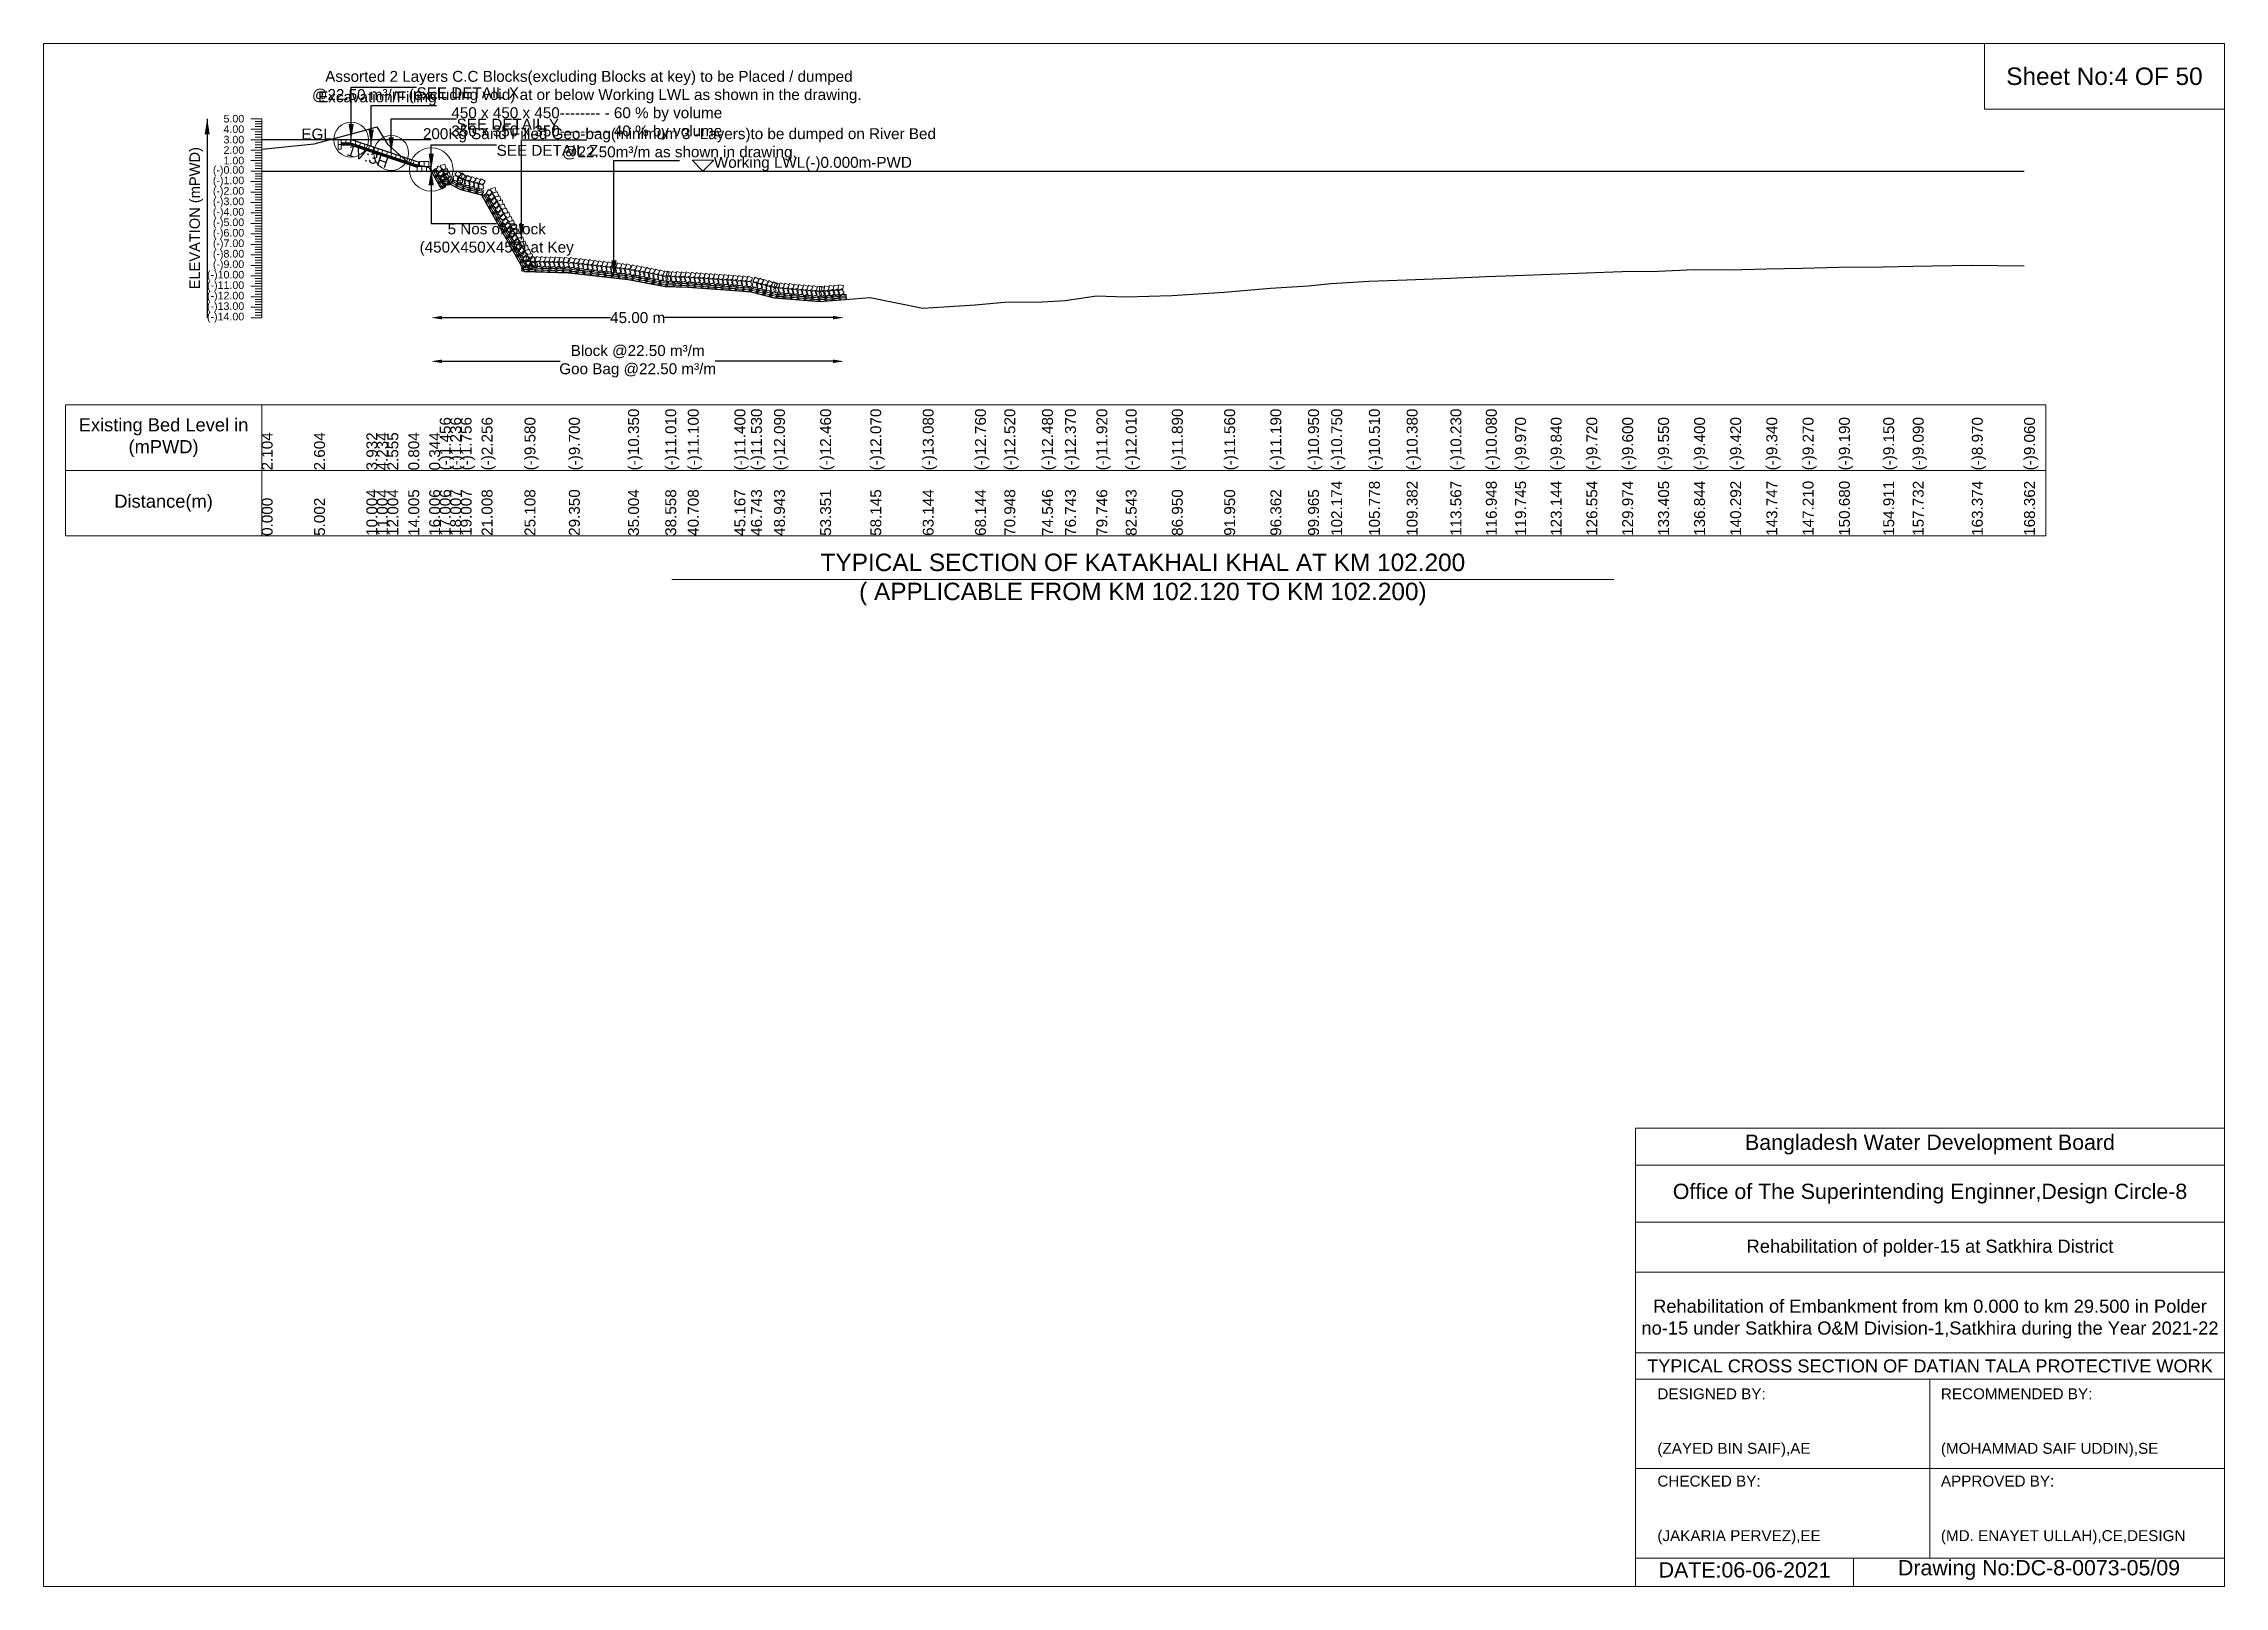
# Model space of a CAD drawing. Header units: inches. Extents: x 89000 to 845000, y -7071 to 31.
# Drawn here: x 145000 to 155000, y -7071 to 0 of the extents above; entities that cross this region are included whole.
import ezdxf

# ---------------------------------------------------------------- set-up
doc = ezdxf.new("R2010")
doc.units = ezdxf.units.IN
doc.header["$LTSCALE"] = 7
doc.header["$MEASUREMENT"] = 0
for name, color, linetype, lineweight in [('Cross section Data Border', 7, 'Continuous', 9), ('Cross Section Labels', 7, 'Continuous', 9), ('Existing_Bed_Level for Xsection', 7, 'Continuous', 25), ('Long Section Labels', 7, 'Continuous', 9)]:
    doc.layers.add(name, color=color, linetype=linetype, lineweight=lineweight)
doc.styles.get("Standard").update_dxf_attribs({"font": 'arial.ttf'})
doc.dimstyles.new('Appron Lebeling Style', dxfattribs={"dimtxt": 50, "dimasz": 50, "dimexe": 0.18, "dimexo": 0.0625, "dimgap": 0.09, "dimtad": 0, "dimtih": 1, "dimtoh": 1, "dimdec": 4, "dimzin": 0, "dimdsep": 46, "dimtxsty": 'Standard', "dimcen": 0.09, "dimse1": 1, "dimse2": 1, "dimadec": 0, "dimazin": 0, "dimtfac": 1, "dimtdec": 4, "dimtofl": 0, "dimtmove": 0, "dimatfit": 3, "dimfxl": 1, "dimtolj": 1, "dimtzin": 0, "dimarcsym": 0})
doc.dimstyles.get("Standard").update_dxf_attribs({"dimtxt": 0.18, "dimasz": 0.18, "dimexe": 0.18, "dimexo": 0.0625, "dimgap": 0.09, "dimtad": 0, "dimtih": 1, "dimtoh": 1, "dimdec": 4, "dimzin": 0, "dimdsep": 46, "dimtxsty": 'Standard', "dimcen": 0.09, "dimadec": 0, "dimazin": 0, "dimtfac": 1, "dimtdec": 4, "dimtofl": 0, "dimtmove": 0, "dimatfit": 3, "dimfxl": 1, "dimtolj": 1, "dimtzin": 0, "dimarcsym": 0})

msp = doc.modelspace()

# ---------------------------------------------------------------- texts
at = {"layer": 'Cross section Data Border', "char_height": 60, "width": 800, "attachment_point": 5}
for s, insert in [('Existing Bed Level in (mPWD)', (145550, -1806.16)), ('Distance(m)', (145550, -2106.16))]:
    msp.add_mtext(s, dxfattribs=dict(at, insert=insert))
at = {"layer": 'Cross Section Labels'}
for s, insert, char_height, attachment_point in [(' Assorted 2 Layers C.C Blocks(excluding Blocks at key) to be Placed / dumped^J@22.50 m³/m (excluding void) at or below Working LWL as shown in the drawing.^J450 x 450 x 450-------- - 60 % by volume^J350 x 350 x 350-------- - 40 % by volume', (147490.82104, -440.16), 50, 8), ('SEE DETAIL X', (146710.2678, -200.16), 50, 1), ('Sheet No:4 OF 50', (154450, -150), 80, 5), ('Excavation/Filling', (146802.0678, -284.16), 50, 9), ('EGL', (146321.531, -440.16), 50, 9), ('200Kg Sand Filled Geo-bag(minimum 3 -Layers)to be dumped on River Bed^J@22.50m³/m as shown in drawing.', (147915.51775, -536.16), 50, 8), ('SEE DETAIL Y', (146893.8678, -344.16), 50, 1), ('SEE DETAIL Z', (147077.4678, -464.16), 50, 1), ('Working LWL(-)0.000m-PWD', (148073.4678, -584.16), 50, 7), ('5 Nos of Block ^J(450X450X450) at Key', (147077.4678, -824.16), 50, 2), ('TYPICAL SECTION OF KATAKHALI KHAL AT KM 102.200^J( APPLICABLE FROM KM 102.120 TO KM 102.200)', (150040.68002, -2456.16), 80, 5), ('Bangladesh Water Development Board', (153650, -5046), 70, 5), ('Office of The Superintending Enginner,Design Circle-8', (153650, -5271), 70, 5)]:
    msp.add_mtext(s, dxfattribs=dict(at, insert=insert, char_height=char_height, attachment_point=attachment_point))
at = {"layer": 'Cross Section Labels', "insert": (146494.47833, -493.5284), "char_height": 50, "attachment_point": 2, "rotation": 341.565051177}
msp.add_mtext('1V:3H', dxfattribs=at)
at = {"layer": 'Cross Section Labels'}
for s, insert, char_height, width, attachment_point in [('Rehabilitation of polder-15 at Satkhira District', (153650, -5521), 60, 2800, 5), ('Rehabilitation of Embankment from km 0.000 to km 29.500 in Polder no-15 under Satkhira O&M Division-1,Satkhira during the Year 2021-22', (153650, -5846), 60, 2700, 5), ('TYPICAL CROSS SECTION OF DATIAN TALA PROTECTIVE WORK', (153650, -6061), 59.5765532, 2800, 5), ('DESIGNED BY:^J^J^J(ZAYED BIN SAIF),AE', (152400, -6321), 50, 1400, 4), ('RECOMMENDED BY:^J^J^J(MOHAMMAD SAIF UDDIN),SE', (153700, -6321), 50, 1400, 4), ('CHECKED BY:^J^J^J(JAKARIA PERVEZ),EE', (152400, -6721), 50, 1400, 4), ('APPROVED BY:^J^J^J(MD. ENAYET ULLAH),CE,DESIGN', (153700, -6721), 50, 1400, 4), ('DATE:06-06-2021', (152800, -6996), 70, 1400, 5), ('Drawing No:DC-8-0073-05/09', (154150, -6996), 70, 2200, 5)]:
    msp.add_mtext(s, dxfattribs=dict(at, insert=insert, char_height=char_height, width=width, attachment_point=attachment_point))
at = {"layer": 'Long Section Labels', "char_height": 35, "attachment_point": 6}
for s, insert in [('4.00', (145920, -392.16)), ('5.00', (145920, -344.16)), ('3.00', (145920, -440.16)), ('2.00', (145920, -488.16)), ('(-)0.00', (145920, -584.16)), ('1.00', (145920, -536.16)), ('(-)1.00', (145920, -632.16)), ('(-)2.00', (145920, -680.16)), ('(-)3.00', (145920, -728.16)), ('(-)4.00', (145920, -776.16)), ('(-)5.00', (145920, -824.16)), ('(-)6.00', (145920, -872.16)), ('(-)7.00', (145920, -920.16)), ('(-)8.00', (145920, -968.16)), ('(-)9.00', (145920, -1016.16)), ('(-)10.00', (145920, -1064.16)), ('(-)11.00', (145920, -1112.16)), ('(-)12.00', (145920, -1160.16)), ('(-)13.00', (145920, -1208.16)), ('(-)14.00', (145920, -1256.16))]:
    msp.add_mtext(s, dxfattribs=dict(at, insert=insert))
at = {"layer": 'Long Section Labels', "rotation": 90}
for s, insert, char_height, attachment_point in [('ELEVATION (mPWD)', (145700, -800.16), 48, 5), ('(-)10.350', (147680.19877, -1956.16), 50, 1), ('(-)11.010', (147850.7901, -1956.16), 50, 1), ('(-)11.100', (147954.0073, -1956.16), 50, 1), ('(-)11.400', (148167.99815, -1956.16), 50, 1), ('(-)11.530', (148243.68669, -1956.16), 50, 1), ('(-)12.090', (148349.25743, -1956.16), 50, 1), ('(-)12.460', (148560.83805, -1956.16), 50, 1), ('(-)12.070', (148790.94047, -1956.16), 50, 1), ('(-)13.080', (149030.93324, -1956.16), 50, 1), ('(-)12.760', (149270.92707, -1956.16), 50, 1), ('(-)12.520', (149405.50539, -1956.16), 50, 1), ('(-)12.480', (149578.19383, -1956.16), 50, 1), ('(-)12.370', (149683.67202, -1956.16), 50, 1), ('(-)11.920', (149827.80944, -1956.16), 50, 1), ('(-)12.010', (149962.08079, -1956.16), 50, 1), ('(-)11.890', (150173.60147, -1956.16), 50, 1), ('(-)11.560', (150413.58231, -1956.16), 50, 1), ('(-)11.190', (150625.37673, -1956.16), 50, 1), ('(-)10.950', (150798.33825, -1956.16), 50, 1), ('(-)10.750', (150904.3526, -1956.16), 50, 1), ('(-)10.510', (151077.3401, -1956.16), 50, 1), ('(-)10.380', (151250.33281, -1956.16), 50, 1), ('(-)10.230', (151451.19631, -1956.16), 50, 1), ('(-)10.080', (151613.5111, -1956.16), 50, 1), ('2.104', (146000, -1956.16), 50, 1), ('2.604', (146240.09554, -1956.16), 50, 1), ('3.932', (146480.19108, -1956.16), 50, 1), ('4.234', (146528.19767, -1956.16), 50, 1), ('2.555', (146576.20425, -1956.16), 50, 1), ('0.804', (146672.24873, -1956.16), 50, 1), ('0.344', (146768.2932, -1956.16), 50, 1), ('(-)1.456', (146816.29979, -1956.16), 50, 1), ('(-)1.236', (146864.33768, -1956.16), 50, 1), ('(-)1.756', (146912.34427, -1956.16), 50, 1), ('(-)2.256', (147008.38874, -1956.16), 50, 1), ('(-)9.580', (147205.20733, -1956.16), 50, 1), ('(-)9.700', (147408.7808, -1956.16), 50, 1), ('(-)9.970', (151747.7559, -1956.16), 50, 1), ('(-)9.840', (151910.89228, -1956.16), 50, 1), ('(-)9.720', (152074.57827, -1956.16), 50, 1), ('(-)9.600', (152238.77062, -1956.16), 50, 1), ('(-)9.550', (152403.43037, -1956.16), 50, 1), ('(-)9.400', (152568.52237, -1956.16), 50, 1), ('(-)9.420', (152734.01483, -1956.16), 50, 1), ('(-)9.340', (152899.87894, -1956.16), 50, 1), ('(-)9.270', (153066.08853, -1956.16), 50, 1), ('(-)9.190', (153232.61977, -1956.16), 50, 1), ('(-)9.150', (153435.70947, -1956.16), 50, 1), ('(-)9.090', (153571.11923, -1956.16), 50, 1), ('(-)8.970', (153841.97555, -1956.16), 50, 1), ('(-)9.060', (154081.36004, -1956.16), 50, 1), ('0.000', (146000, -2256.16), 50, 1), ('5.002', (146240.09554, -2256.16), 50, 1), ('10.004', (146480.19108, -2256.16), 50, 1), ('11.004', (146528.19767, -2256.16), 50, 1), ('12.004', (146576.20425, -2256.16), 50, 1), ('14.005', (146672.24873, -2256.16), 50, 1), ('16.006', (146768.2932, -2256.16), 50, 1), ('17.006', (146816.29979, -2256.16), 50, 1), ('18.007', (146864.33768, -2256.16), 50, 1), ('19.007', (146912.34427, -2256.16), 50, 1), ('21.008', (147008.38874, -2256.16), 50, 1), ('25.108', (147205.20733, -2256.16), 50, 1), ('29.350', (147408.7808, -2256.16), 50, 1), ('35.004', (147680.19877, -2256.16), 50, 1), ('38.558', (147850.7901, -2256.16), 50, 1), ('40.708', (147954.0073, -2256.16), 50, 1), ('45.167', (148167.99815, -2256.16), 50, 1), ('46.743', (148243.68669, -2256.16), 50, 1), ('48.943', (148349.25743, -2256.16), 50, 1), ('53.351', (148560.83805, -2256.16), 50, 1), ('58.145', (148790.94047, -2256.16), 50, 1), ('63.144', (149030.93324, -2256.16), 50, 1), ('68.144', (149270.92707, -2256.16), 50, 1), ('70.948', (149405.50539, -2256.16), 50, 1), ('74.546', (149578.19383, -2256.16), 50, 1), ('76.743', (149683.67202, -2256.16), 50, 1), ('79.746', (149827.80944, -2256.16), 50, 1), ('82.543', (149962.08079, -2256.16), 50, 1), ('86.950', (150173.60147, -2256.16), 50, 1), ('91.950', (150413.58231, -2256.16), 50, 1), ('96.362', (150625.37673, -2256.16), 50, 1), ('99.965', (150798.33825, -2256.16), 50, 1), ('102.174', (150904.3526, -2256.16), 50, 1), ('105.778', (151077.3401, -2256.16), 50, 1), ('109.382', (151250.33281, -2256.16), 50, 1), ('113.567', (151451.19631, -2256.16), 50, 1), ('116.948', (151613.5111, -2256.16), 50, 1), ('119.745', (151747.7559, -2256.16), 50, 1), ('123.144', (151910.89228, -2256.16), 50, 1), ('126.554', (152074.57827, -2256.16), 50, 1), ('129.974', (152238.77062, -2256.16), 50, 1), ('133.405', (152403.43037, -2256.16), 50, 1), ('136.844', (152568.52237, -2256.16), 50, 1), ('140.292', (152734.01483, -2256.16), 50, 1), ('143.747', (152899.87894, -2256.16), 50, 1), ('147.210', (153066.08853, -2256.16), 50, 1), ('150.680', (153232.61977, -2256.16), 50, 1), ('154.911', (153435.70947, -2256.16), 50, 1), ('157.732', (153571.11923, -2256.16), 50, 1), ('163.374', (153841.97555, -2256.16), 50, 1), ('168.362', (154081.36004, -2256.16), 50, 1)]:
    msp.add_mtext(s, dxfattribs=dict(at, insert=insert, char_height=char_height, attachment_point=attachment_point))

# ---------------------------------------------------------------- blocks, each defined once
blk = doc.blocks.new('*D269')
at = {"layer": 'Cross Section Labels', "color": 0, "lineweight": -2, "transparency": 16777216}
for p, q in [((146827, -1256), (147600, -1256)), ((148620, -1256), (147847, -1256))]:
    blk.add_line(p, q, dxfattribs=at)
at = {"layer": 'Cross Section Labels', "color": 0, "transparency": 16777216}
for points in [[(146827, -1248), (146827, -1264), (146777, -1256)], [(148620, -1248), (148620, -1264), (148670, -1256)]]:
    blk.add_solid(points, dxfattribs=at)
at = {"layer": 'Defpoints', "color": 0, "transparency": 16777216}
for p in [(146777, -584), (148670, -1173), (148670, -1256)]:
    blk.add_point(p, dxfattribs=at)
at = {"layer": 'Cross Section Labels', "color": 0, "transparency": 16777216, "insert": (147724, -1256), "char_height": 50, "attachment_point": 5}
blk.add_mtext('\\A1;45.00 m', dxfattribs=at)
blk = doc.blocks.new('*D270')
at = {"layer": 'Cross Section Labels', "color": 0, "lineweight": -2, "transparency": 16777216}
for p, q in [((146827, -1456), (147368, -1456)), ((148620, -1456), (148079, -1456))]:
    blk.add_line(p, q, dxfattribs=at)
at = {"layer": 'Cross Section Labels', "color": 0, "transparency": 16777216}
for points in [[(146827, -1448), (146827, -1464), (146777, -1456)], [(148620, -1448), (148620, -1464), (148670, -1456)]]:
    blk.add_solid(points, dxfattribs=at)
at = {"layer": 'Defpoints', "color": 0, "transparency": 16777216}
for p in [(146777, -584), (148670, -1173), (148670, -1456)]:
    blk.add_point(p, dxfattribs=at)
at = {"layer": 'Cross Section Labels', "color": 0, "transparency": 16777216, "insert": (147724, -1456), "char_height": 50, "attachment_point": 5}
blk.add_mtext('\\A1;Block @22.50 m³/m ^JGoo Bag @22.50 m³/m ', dxfattribs=at)

# ---------------------------------------------------------------- dimensions: what is measured, and where the dimension line sits
at = {"layer": 'Cross Section Labels'}
for base, text, picture, middle in [((148669.97853, -1256.16), '45.00 m', '*D269', (147723.72316, -1256.16)), ((148669.97853, -1456.16), 'Block @22.50 m³/m ^JGoo Bag @22.50 m³/m ', '*D270', (147723.72316, -1456.16))]:
    dim = msp.add_linear_dim(base=base, p1=(146777.4678, -584.16), p2=(148669.97853, -1173.36087), text=text, dimstyle='Appron Lebeling Style', dxfattribs=at)
    dim.commit()
    dim.dimension.update_dxf_attribs({"geometry": picture, "text_midpoint": middle})

# ---------------------------------------------------------------- linework, layer by layer
at = {"layer": 'Cross section Data Border'}
msp.add_lwpolyline([(145100, -1656.16), (154181.36004, -1656.16), (154181.36004, -2256.16), (145100, -2256.16)], close=True, dxfattribs=at)
for points in [[(146000, -1656.16), (146000, -2256.16)], [(145100, -1956.16), (154181.36004, -1956.16)]]:
    msp.add_lwpolyline(points, dxfattribs=at)
at = {"layer": 'Cross Section Labels'}
for points in [[(145000, 0), (155000, 0), (155000, -7071), (145000, -7071)], [(153900, 0), (155000, 0), (155000, -300), (153900, -300)], [(148023.4678, -584.16), (148073.4678, -534.16), (147973.4678, -534.16)]]:
    msp.add_lwpolyline(points, close=True, dxfattribs=at)
for points in [[(147880.68002, -2456.16), (150040.68002, -2456.16), (152200.68002, -2456.16)], [(152300, -7071), (152300, -4971), (155000, -4971)], [(152300, -5141), (155000, -5141)], [(152300, -5401), (155000, -5401)], [(152300, -5631), (155000, -5631)], [(152300, -6001), (155000, -6001)], [(152300, -6121), (155000, -6121)], [(153650, -6121), (153650, -6941)], [(152300, -6531), (155000, -6531)], [(152300, -6941), (155000, -6941)], [(153300, -6941), (153300, -7071)]]:
    msp.add_lwpolyline(points, dxfattribs=at)
for centre, radius in [((146410.2678, -440.16), 80), ((146593.8678, -501.36), 80), ((146777.4678, -576.96), 100)]:
    msp.add_circle(centre, radius, dxfattribs=at)
at = {"layer": 'Existing_Bed_Level for Xsection'}
for points in [[(146000, -483.168), (146240.09554, -459.168), (146480.19108, -395.424), (146528.19767, -380.928), (146576.20425, -461.52), (146672.24873, -545.568), (146768.2932, -567.648), (146816.29979, -654.048), (146864.33768, -643.488), (146912.34427, -668.448), (147008.38874, -692.448), (147205.20733, -1044), (147408.7808, -1049.76), (147680.19877, -1080.96), (147850.7901, -1112.64), (147954.0073, -1116.96), (148167.99815, -1131.36), (148243.68669, -1137.6), (148349.25743, -1164.48), (148560.83805, -1182.24), (148790.94047, -1163.52), (149030.93324, -1212), (149270.92707, -1196.64), (149405.50539, -1185.12), (149578.19383, -1183.2), (149683.67202, -1177.92), (149827.80944, -1156.32), (149962.08079, -1160.64), (150173.60147, -1154.88), (150413.58231, -1139.04), (150625.37673, -1121.28), (150798.33825, -1109.76), (150904.3526, -1100.16), (151077.3401, -1088.64), (151250.33281, -1082.4), (151451.19631, -1075.2), (151613.5111, -1068), (151747.7559, -1062.72), (151910.89228, -1056.48), (152074.57827, -1050.72), (152238.77062, -1044.96), (152403.43037, -1042.56), (152568.52237, -1035.36), (152734.01483, -1036.32), (152899.87894, -1032.48), (153066.08853, -1029.12), (153232.61977, -1025.28), (153435.70947, -1023.36), (153571.11923, -1020.48), (153841.97555, -1014.72), (154081.36004, -1019.04)], [(146777.4678, -440.16), (146000, -440.16)], [(146723.4678, -544.56), (146412.48468, -440.89896), (146410.2678, -440.16), (146407.931, -440.16), (146364.731, -440.16)], [(146364.731, -454.56), (146407.931, -454.56), (146723.4678, -559.73893)], [(146364.731, -459.36), (146407.15207, -459.36), (146716.75207, -562.56)], [(146364.731, -464.16), (146406.37313, -464.16), (146712.6678, -566.25822)], [(146000, -584.16), (154081.36004, -584.16)]]:
    msp.add_lwpolyline(points, dxfattribs=at)
at = {"layer": 'Long Section Labels'}
for points in [[(146000, -344.16), (145950, -344.16)], [(146000, -392.16), (145950, -392.16)], [(146000, -356.16), (145970, -356.16)], [(146000, -368.16), (145970, -368.16)], [(146000, -380.16), (145970, -380.16)], [(146000, -1256.16), (146000, -1208.16), (146000, -1160.16), (146000, -1112.16), (146000, -1064.16), (146000, -1016.16), (146000, -968.16), (146000, -920.16), (146000, -872.16), (146000, -824.16), (146000, -776.16), (146000, -728.16), (146000, -680.16), (146000, -632.16), (146000, -584.16), (146000, -536.16), (146000, -488.16), (146000, -440.16), (146000, -392.16), (146000, -344.16)], [(146000, -440.16), (145950, -440.16)], [(146000, -488.16), (145950, -488.16)], [(146000, -404.16), (145970, -404.16)], [(146000, -416.16), (145970, -416.16)], [(146000, -428.16), (145970, -428.16)], [(146000, -452.16), (145970, -452.16)], [(146000, -464.16), (145970, -464.16)], [(146000, -476.16), (145970, -476.16)], [(146000, -536.16), (145950, -536.16)], [(146000, -584.16), (145950, -584.16)], [(146000, -500.16), (145970, -500.16)], [(146000, -512.16), (145970, -512.16)], [(146000, -524.16), (145970, -524.16)], [(146000, -548.16), (145970, -548.16)], [(146000, -560.16), (145970, -560.16)], [(146000, -572.16), (145970, -572.16)], [(146000, -596.16), (145970, -596.16)], [(146000, -632.16), (145950, -632.16)], [(146000, -680.16), (145950, -680.16)], [(146000, -608.16), (145970, -608.16)], [(146000, -620.16), (145970, -620.16)], [(146000, -644.16), (145970, -644.16)], [(146000, -656.16), (145970, -656.16)], [(146000, -668.16), (145970, -668.16)], [(146000, -692.16), (145970, -692.16)], [(146000, -728.16), (145950, -728.16)], [(146000, -776.16), (145950, -776.16)], [(146000, -704.16), (145970, -704.16)], [(146000, -716.16), (145970, -716.16)], [(146000, -740.16), (145970, -740.16)], [(146000, -752.16), (145970, -752.16)], [(146000, -764.16), (145970, -764.16)], [(146000, -788.16), (145970, -788.16)], [(146000, -824.16), (145950, -824.16)], [(146000, -872.16), (145950, -872.16)], [(146000, -800.16), (145970, -800.16)], [(146000, -812.16), (145970, -812.16)], [(146000, -836.16), (145970, -836.16)], [(146000, -848.16), (145970, -848.16)], [(146000, -860.16), (145970, -860.16)], [(146000, -884.16), (145970, -884.16)], [(146000, -896.16), (145970, -896.16)], [(146000, -920.16), (145950, -920.16)], [(146000, -968.16), (145950, -968.16)], [(146000, -908.16), (145970, -908.16)], [(146000, -932.16), (145970, -932.16)], [(146000, -944.16), (145970, -944.16)], [(146000, -956.16), (145970, -956.16)], [(146000, -980.16), (145970, -980.16)], [(146000, -992.16), (145970, -992.16)], [(146000, -1016.16), (145950, -1016.16)], [(146000, -1064.16), (145950, -1064.16)], [(146000, -1004.16), (145970, -1004.16)], [(146000, -1028.16), (145970, -1028.16)], [(146000, -1040.16), (145970, -1040.16)], [(146000, -1052.16), (145970, -1052.16)], [(146000, -1076.16), (145970, -1076.16)], [(146000, -1088.16), (145970, -1088.16)], [(146000, -1112.16), (145950, -1112.16)], [(146000, -1160.16), (145950, -1160.16)], [(146000, -1100.16), (145970, -1100.16)], [(146000, -1124.16), (145970, -1124.16)], [(146000, -1136.16), (145970, -1136.16)], [(146000, -1148.16), (145970, -1148.16)], [(146000, -1172.16), (145970, -1172.16)], [(146000, -1184.16), (145970, -1184.16)], [(146000, -1196.16), (145970, -1196.16)], [(146000, -1208.16), (145950, -1208.16)], [(146000, -1256.16), (145950, -1256.16)], [(146000, -1220.16), (145970, -1220.16)], [(146000, -1232.16), (145970, -1232.16)], [(146000, -1244.16), (145970, -1244.16)]]:
    msp.add_lwpolyline(points, dxfattribs=at)
for points in [[(146364.731, -440.16), (146350.331, -440.16), (146350.331, -461.76), (146364.731, -461.76)], [(146364.731, -461.76), (146350.331, -461.76), (146350.331, -483.36), (146364.731, -483.36)], [(146386.331, -440.16), (146364.731, -440.16), (146364.731, -454.56), (146386.331, -454.56)], [(146407.931, -440.16), (146386.331, -440.16), (146386.331, -454.56), (146407.931, -454.56)], [(146432.97624, -447.72948), (146412.48468, -440.89896), (146407.931, -454.56), (146428.42256, -461.39052)], [(146453.4678, -454.56), (146432.97624, -447.72948), (146428.42256, -461.39052), (146448.91412, -468.22104)], [(146473.95936, -461.39052), (146453.4678, -454.56), (146448.91412, -468.22104), (146469.40568, -475.05156)], [(146494.45092, -468.22104), (146473.95936, -461.39052), (146469.40568, -475.05156), (146489.89724, -481.88208)], [(146514.94247, -475.05156), (146494.45092, -468.22104), (146489.89724, -481.88208), (146510.38879, -488.7126)], [(146535.43403, -481.88208), (146514.94247, -475.05156), (146510.38879, -488.7126), (146530.88035, -495.54312)], [(146555.92559, -488.7126), (146535.43403, -481.88208), (146530.88035, -495.54312), (146551.37191, -502.37364)], [(146576.41715, -495.54312), (146555.92559, -488.7126), (146551.37191, -502.37364), (146571.86347, -509.20416)], [(146596.90871, -502.37364), (146576.41715, -495.54312), (146571.86347, -509.20416), (146592.35503, -516.03468)], [(146617.40027, -509.20416), (146596.90871, -502.37364), (146592.35503, -516.03468), (146612.84659, -522.8652)], [(146637.89183, -516.03468), (146617.40027, -509.20416), (146612.84659, -522.8652), (146633.33815, -529.69572)], [(146658.38339, -522.8652), (146637.89183, -516.03468), (146633.33815, -529.69572), (146653.82971, -536.52624)], [(146678.87495, -529.69572), (146658.38339, -522.8652), (146653.82971, -536.52624), (146674.32127, -543.35676)], [(146699.36651, -536.52624), (146678.87495, -529.69572), (146674.32127, -543.35676), (146694.81283, -550.18728)], [(146719.85807, -543.35676), (146699.36651, -536.52624), (146694.81283, -550.18728), (146715.30439, -557.0178)], [(146734.2678, -562.56), (146712.6678, -562.56), (146712.6678, -584.16), (146734.2678, -584.16)], [(146745.0678, -540.96), (146723.4678, -540.96), (146723.4678, -562.56), (146745.0678, -562.56)], [(146755.8678, -562.56), (146734.2678, -562.56), (146734.2678, -584.16), (146755.8678, -584.16)], [(146766.6678, -540.96), (146745.0678, -540.96), (146745.0678, -562.56), (146766.6678, -562.56)], [(146777.4678, -562.56), (146755.8678, -562.56), (146755.8678, -584.16), (146777.4678, -584.16)], [(146828.37085, -572.76421), (146809.85145, -561.64702), (146798.73427, -580.16642), (146817.25367, -591.28361)], [(146838.86184, -591.64539), (146820.34244, -580.52821), (146809.22526, -599.04761), (146827.74466, -610.16479)], [(146832.21507, -584.49491), (146810.63754, -583.50996), (146809.65259, -605.0875), (146831.23012, -606.07244)], [(146845.53207, -573.83015), (146840.28957, -552.876), (146819.33542, -558.1185), (146824.57793, -579.07265)], [(146849.35283, -610.52658), (146830.83343, -599.40939), (146819.71624, -617.92879), (146838.23564, -629.04598)], [(146856.02306, -592.71133), (146850.78056, -571.75719), (146829.82641, -576.99969), (146835.06891, -597.95384)], [(146853.31136, -579.85739), (146831.73382, -578.87244), (146830.74888, -600.44997), (146852.32641, -601.43492)], [(146847.37018, -595.99263), (146831.4103, -610.54743), (146845.9651, -626.50731), (146861.92498, -611.95251)], [(146866.51404, -611.59252), (146861.27154, -590.63838), (146840.3174, -595.88088), (146845.5599, -616.83502)], [(146915.82885, -597.54671), (146899.89925, -582.95877), (146885.31131, -598.88836), (146901.2409, -613.4763)], [(146934.99329, -607.51085), (146919.06369, -592.92291), (146904.47575, -608.8525), (146920.40535, -623.44045)], [(146941.16386, -609.15176), (146922.27967, -598.6662), (146911.7941, -617.55039), (146930.6783, -628.03596)], [(146826.27389, -600.63015), (146810.31401, -615.18496), (146824.86881, -631.14483), (146840.82869, -616.59003)], [(146859.84382, -629.40776), (146841.32441, -618.29058), (146830.20723, -636.80998), (146848.72663, -647.92716)], [(146877.00503, -630.47371), (146871.76253, -609.51956), (146850.80839, -614.76206), (146856.05089, -635.71621)], [(146900.92565, -606.12216), (146879.34612, -607.06226), (146880.28622, -628.64179), (146901.86575, -627.70169)], [(146920.09009, -616.0863), (146898.51056, -617.0264), (146899.45066, -638.60594), (146921.03019, -637.66584)], [(146928.66223, -620.95654), (146907.89231, -626.88699), (146913.82276, -647.65692), (146934.59269, -641.72646)], [(146949.61788, -626.19302), (146928.84795, -632.12348), (146934.77841, -652.8934), (146955.54833, -646.96294)], [(146962.11951, -614.38825), (146943.23532, -603.90268), (146932.74975, -622.78688), (146951.63395, -633.27244)], [(146970.57352, -631.42951), (146949.8036, -637.35997), (146955.73406, -658.12989), (146976.50398, -652.19943)], [(146983.07516, -619.62473), (146964.19096, -609.13917), (146953.7054, -628.02336), (146972.58959, -638.50893)], [(146991.52917, -636.66599), (146970.75925, -642.59645), (146976.68971, -663.36637), (146997.45963, -657.43592)], [(147004.03081, -624.86122), (146985.14661, -614.37565), (146974.66105, -633.25985), (146993.54524, -643.74542)], [(147012.48482, -641.90248), (146991.7149, -647.83294), (146997.64536, -668.60286), (147018.41528, -662.6724)], [(147024.98646, -630.09771), (147006.10226, -619.61214), (146995.6167, -638.49634), (147014.50089, -648.9819)], [(147058.5505, -679.63022), (147039.99538, -668.57277), (147028.93792, -687.12789), (147047.49305, -698.18535)], [(147069.10227, -698.47751), (147050.54715, -687.42005), (147039.48969, -705.97518), (147058.04482, -717.03263)], [(147075.71507, -680.64086), (147070.40507, -659.70372), (147049.46793, -665.01371), (147054.77792, -685.95085)], [(147086.26684, -699.48815), (147080.95685, -678.551), (147060.0197, -683.861), (147065.32969, -704.79814)], [(147096.81861, -718.33543), (147091.50862, -697.39829), (147070.57147, -702.70828), (147075.88146, -723.64542)], [(147079.65404, -717.32479), (147061.09892, -706.26734), (147050.04146, -724.82246), (147068.59659, -735.87992)], [(147090.20581, -736.17208), (147071.65069, -725.11462), (147060.59323, -743.66975), (147079.14836, -754.7272)], [(147100.75759, -755.01936), (147082.20246, -743.96191), (147071.145, -762.51703), (147089.70013, -773.57449)], [(147107.37038, -737.18272), (147102.06039, -716.24557), (147081.12324, -721.55557), (147086.43323, -742.49271)], [(147111.30936, -773.86665), (147092.75423, -762.80919), (147081.69678, -781.36432), (147100.2519, -792.42177)], [(147117.92215, -756.03), (147112.61216, -735.09286), (147091.67501, -740.40285), (147096.985, -761.33999)], [(147121.86113, -792.71393), (147103.306, -781.65648), (147092.24855, -800.2116), (147110.80367, -811.26906)], [(147128.47392, -774.87729), (147123.16393, -753.94014), (147102.22678, -759.25013), (147107.53677, -780.18728)], [(147139.02569, -793.72457), (147133.7157, -772.78743), (147112.77855, -778.09742), (147118.08854, -799.03456)], [(147149.57746, -812.57186), (147144.26747, -791.63471), (147123.33032, -796.9447), (147128.64031, -817.88185)], [(147132.4129, -811.56122), (147113.85777, -800.50376), (147102.80032, -819.05889), (147121.35544, -830.11634)], [(147142.96467, -830.4085), (147124.40954, -819.35105), (147113.35209, -837.90617), (147131.90721, -848.96363)], [(147153.51644, -849.25578), (147134.96131, -838.19833), (147123.90386, -856.75346), (147142.45898, -867.81091)], [(147160.12923, -831.41914), (147154.81924, -810.482), (147133.88209, -815.79199), (147139.19208, -836.72913)], [(147164.06821, -868.10307), (147145.51308, -857.04562), (147134.45563, -875.60074), (147153.01075, -886.6582)], [(147170.681, -850.26643), (147165.37101, -829.32928), (147144.43386, -834.63927), (147149.74385, -855.57642)], [(147174.61998, -886.95035), (147156.06485, -875.8929), (147145.0074, -894.44803), (147163.56252, -905.50548)], [(147181.23277, -869.11371), (147175.92278, -848.17657), (147154.98563, -853.48656), (147160.29563, -874.4237)], [(147185.17175, -905.79764), (147166.61662, -894.74018), (147155.55917, -913.29531), (147174.11429, -924.35277)], [(147191.78454, -887.961), (147186.47455, -867.02385), (147165.5374, -872.33384), (147170.8474, -893.27099)], [(147202.33631, -906.80828), (147197.02632, -885.87114), (147176.08917, -891.18113), (147181.39917, -912.11827)], [(147195.72352, -924.64492), (147177.16839, -913.58747), (147166.11094, -932.1426), (147184.66606, -943.20005)], [(147206.27529, -943.49221), (147187.72016, -932.43475), (147176.66271, -950.98988), (147195.21783, -962.04733)], [(147212.88808, -925.65557), (147207.57809, -904.71842), (147186.64095, -910.02841), (147191.95094, -930.96556)], [(147216.82706, -962.33949), (147198.27193, -951.28204), (147187.21448, -969.83716), (147205.7696, -980.89462)], [(147223.43985, -944.50285), (147218.12986, -923.56571), (147197.19272, -928.8757), (147202.50271, -949.81284)], [(147227.37883, -981.18678), (147208.8237, -970.12932), (147197.76625, -988.68445), (147216.32137, -999.7419)], [(147233.99162, -963.35014), (147228.68163, -942.41299), (147207.74449, -947.72298), (147213.05448, -968.66013)], [(147237.9306, -1000.03406), (147219.37547, -988.97661), (147208.31802, -1007.53173), (147226.87314, -1018.58919)], [(147227.43671, -994.57824), (147208.42644, -1004.83347), (147218.68167, -1023.84374), (147237.69194, -1013.58851)], [(147237.1095, -980.36274), (147216.41321, -974.18023), (147210.2307, -994.87652), (147230.927, -1001.05903)], [(147244.54339, -982.19742), (147239.2334, -961.26028), (147218.29626, -966.57027), (147223.60625, -987.50741)], [(147255.09516, -1001.0447), (147249.78517, -980.10756), (147228.84803, -985.41755), (147234.15802, -1006.3547)], [(147249.02806, -995.18916), (147230.0178, -1005.44439), (147240.27303, -1024.45465), (147259.28329, -1014.19942)], [(147258.70086, -980.97365), (147238.00457, -974.79115), (147231.82206, -995.48744), (147252.51836, -1001.66995)], [(147265.64693, -1019.89199), (147260.33694, -998.95485), (147239.3998, -1004.26484), (147244.70979, -1025.20198)], [(147270.61942, -995.80007), (147251.60916, -1006.0553), (147261.86439, -1025.06557), (147280.87465, -1014.81034)], [(147280.29222, -981.58457), (147259.59593, -975.40206), (147253.41342, -996.09836), (147274.10972, -1002.28086)], [(147292.21078, -996.41099), (147273.20052, -1006.66622), (147283.45575, -1025.67648), (147302.46601, -1015.42125)], [(147301.88358, -982.19548), (147281.18729, -976.01298), (147275.00478, -996.70927), (147295.70107, -1002.89178)], [(147313.80214, -997.0219), (147294.79187, -1007.27713), (147305.0471, -1026.2874), (147324.05737, -1016.03217)], [(147323.47494, -982.8064), (147302.77864, -976.62389), (147296.59614, -997.32019), (147317.29243, -1003.50269)], [(147335.3935, -997.63282), (147316.38323, -1007.88805), (147326.63846, -1026.89832), (147345.64873, -1016.64309)], [(147345.0663, -983.41731), (147324.37, -977.23481), (147318.1875, -997.9311), (147338.88379, -1004.11361)], [(147356.98486, -998.24373), (147337.97459, -1008.49896), (147348.22982, -1027.50923), (147367.24009, -1017.254)], [(147366.65766, -984.02823), (147345.96136, -977.84572), (147339.77886, -998.54202), (147360.47515, -1004.72452)], [(147378.57622, -998.85465), (147359.56595, -1009.10988), (147369.82118, -1028.12015), (147388.83145, -1017.86492)], [(147388.24902, -984.63915), (147367.55272, -978.45664), (147361.37022, -999.15293), (147382.06651, -1005.33544)], [(147400.16758, -999.46557), (147381.15731, -1009.7208), (147391.41254, -1028.73106), (147410.42281, -1018.47583)], [(147409.84038, -985.25006), (147389.14408, -979.06756), (147382.96157, -999.76385), (147403.65787, -1005.94636)], [(147436.8466, -988.04727), (147416.75913, -980.10666), (147408.81851, -1000.19414), (147428.90599, -1008.13475)], [(147458.30529, -990.51399), (147438.21781, -982.57338), (147430.2772, -1002.66085), (147450.36468, -1010.60147)], [(147479.76398, -992.98071), (147459.6765, -985.04009), (147451.73589, -1005.12757), (147471.82337, -1013.06818)], [(147501.22267, -995.44742), (147481.13519, -987.50681), (147473.19458, -1007.59429), (147493.28206, -1015.5349)], [(147522.68136, -997.91414), (147502.59388, -989.97353), (147494.65327, -1010.061), (147514.74074, -1018.00161)], [(147544.14004, -1000.38085), (147524.05257, -992.44024), (147516.11196, -1012.52772), (147536.19943, -1020.46833)], [(147565.59873, -1002.84757), (147545.51126, -994.90696), (147537.57065, -1014.99443), (147557.65812, -1022.93505)], [(147587.05742, -1005.31429), (147566.96995, -997.37367), (147559.02933, -1017.46115), (147579.11681, -1025.40176)], [(147608.51611, -1007.781), (147588.42863, -999.84039), (147580.48802, -1019.92787), (147600.5755, -1027.86848)], [(147248.48237, -1018.88135), (147229.92724, -1007.82389), (147218.86979, -1026.37902), (147237.42492, -1037.43647)], [(147425.98636, -1001.37764), (147406.16409, -1009.95888), (147414.74533, -1029.78115), (147434.5676, -1021.19991)], [(147447.44505, -1003.84436), (147427.62278, -1012.42559), (147436.20402, -1032.24786), (147456.02628, -1023.66663)], [(147468.90373, -1006.31107), (147449.08147, -1014.89231), (147457.6627, -1034.71458), (147477.48497, -1026.13334)], [(147490.36242, -1008.77779), (147470.54015, -1017.35903), (147479.12139, -1037.1813), (147498.94366, -1028.60006)], [(147511.82111, -1011.2445), (147491.99884, -1019.82574), (147500.58008, -1039.64801), (147520.40235, -1031.06677)], [(147533.2798, -1013.71122), (147513.45753, -1022.29246), (147522.03877, -1042.11473), (147541.86104, -1033.53349)], [(147554.73849, -1016.17794), (147534.91622, -1024.75917), (147543.49746, -1044.58144), (147563.31973, -1036.00021)], [(147576.19718, -1018.64465), (147556.37491, -1027.22589), (147564.95615, -1047.04816), (147584.77842, -1038.46692)], [(147597.65587, -1021.11137), (147577.8336, -1029.69261), (147586.41483, -1049.51488), (147606.2371, -1040.93364)], [(147619.11455, -1023.57808), (147599.29229, -1032.15932), (147607.87352, -1051.98159), (147627.69579, -1043.40035)], [(147629.9748, -1010.24772), (147609.88732, -1002.30711), (147601.94671, -1022.39458), (147622.03419, -1030.33519)], [(147640.57324, -1026.0448), (147620.75097, -1034.62604), (147629.33221, -1054.44831), (147649.15448, -1045.86707)], [(147651.43349, -1012.71443), (147631.34601, -1004.77382), (147623.4054, -1024.8613), (147643.49288, -1032.80191)], [(147662.03193, -1028.51152), (147642.20966, -1037.09275), (147650.7909, -1056.91502), (147670.61317, -1048.33379)], [(147672.89218, -1015.18115), (147652.8047, -1007.24054), (147644.86409, -1027.32801), (147664.95156, -1035.26863)], [(147683.49062, -1030.97823), (147663.66835, -1039.55947), (147672.24959, -1059.38174), (147692.07186, -1050.8005)], [(147694.35086, -1017.64787), (147674.26339, -1009.70725), (147666.32278, -1029.79473), (147686.41025, -1037.73534)], [(147708.17392, -1035.26908), (147687.806, -1042.45987), (147694.99679, -1062.8278), (147715.36472, -1055.63701)], [(147719.92947, -1022.72115), (147700.43881, -1013.41126), (147691.12892, -1032.90193), (147710.61959, -1042.21181)], [(147729.41083, -1039.21292), (147709.0429, -1046.40371), (147716.23369, -1066.77164), (147736.60162, -1059.58085)], [(147741.16638, -1026.66499), (147721.67571, -1017.3551), (147712.36583, -1036.84577), (147731.85649, -1046.15565)], [(147750.64773, -1043.15676), (147730.2798, -1050.34756), (147737.4706, -1070.71548), (147757.83852, -1063.52469)], [(147762.40328, -1030.60883), (147742.91262, -1021.29895), (147733.60273, -1040.78961), (147753.0934, -1050.0995)], [(147771.88464, -1047.10061), (147751.51671, -1054.2914), (147758.7075, -1074.65933), (147779.07543, -1067.46854)], [(147783.64019, -1034.55267), (147764.14952, -1025.24279), (147754.83964, -1044.73345), (147774.3303, -1054.04334)], [(147793.12154, -1051.04445), (147772.75361, -1058.23524), (147779.9444, -1078.60317), (147800.31233, -1071.41238)], [(147804.87709, -1038.49651), (147785.38642, -1029.18663), (147776.07654, -1048.67729), (147795.56721, -1057.98718)], [(147814.35845, -1054.98829), (147793.99052, -1062.17908), (147801.18131, -1082.54701), (147821.54924, -1075.35622)], [(147826.11399, -1042.44035), (147806.62333, -1033.13047), (147797.31344, -1052.62114), (147816.80411, -1061.93102)], [(147835.59535, -1058.93213), (147815.22742, -1066.12292), (147822.41821, -1086.49085), (147842.78614, -1079.30006)], [(147847.3509, -1046.3842), (147827.86023, -1037.07431), (147818.55035, -1056.56498), (147838.04102, -1065.87486)], [(147856.83226, -1062.87597), (147836.46433, -1070.06676), (147843.65512, -1090.43469), (147864.02305, -1083.2439)], [(147868.5878, -1050.32804), (147849.09714, -1041.01815), (147839.78725, -1060.50882), (147859.27792, -1069.8187)], [(147871.3205, -1063.42476), (147852.1731, -1073.42162), (147862.16996, -1092.56902), (147881.31735, -1082.57216)], [(147881.18491, -1049.34155), (147860.57423, -1042.87935), (147854.11203, -1063.49002), (147874.72271, -1069.95222)], [(147892.9016, -1064.32801), (147873.7542, -1074.32487), (147883.75106, -1093.47226), (147902.89846, -1083.47541)], [(147902.76602, -1050.24479), (147882.15534, -1043.78259), (147875.69314, -1064.39327), (147896.30381, -1070.85547)], [(147914.48271, -1065.23125), (147895.33531, -1075.22811), (147905.33217, -1094.37551), (147924.47957, -1084.37865)], [(147924.34712, -1051.14804), (147903.73645, -1044.68583), (147897.27424, -1065.29651), (147917.88492, -1071.75871)], [(147936.06381, -1066.1345), (147916.91642, -1076.13135), (147926.91327, -1095.27875), (147946.06067, -1085.2819)], [(147945.92823, -1052.05128), (147925.31755, -1045.58908), (147918.85535, -1066.19975), (147939.46602, -1072.66196)], [(147957.64492, -1067.03774), (147938.49752, -1077.0346), (147948.49438, -1096.182), (147967.64178, -1086.18514)], [(147967.50933, -1052.95453), (147946.89866, -1046.49232), (147940.43646, -1067.103), (147961.04713, -1073.5652)], [(147980.46101, -1068.59629), (147961.06626, -1078.10436), (147970.57433, -1097.49911), (147989.96909, -1087.99104)], [(147990.6794, -1054.76776), (147970.23923, -1047.78496), (147963.25643, -1068.22512), (147983.6966, -1075.20793)], [(148002.01227, -1070.04653), (147982.61752, -1079.5546), (147992.12559, -1098.94936), (148011.52035, -1089.44128)], [(148012.23066, -1056.218), (147991.79049, -1049.2352), (147984.80769, -1069.67536), (148005.24786, -1076.65817)], [(148023.56353, -1071.49677), (148004.16878, -1081.00484), (148013.67685, -1100.3996), (148033.07161, -1090.89152)], [(148033.78192, -1057.66824), (148013.34175, -1050.68544), (148006.35895, -1071.1256), (148026.79912, -1078.10841)], [(148045.11479, -1072.94701), (148025.72004, -1082.45508), (148035.22811, -1101.84984), (148054.62287, -1092.34176)], [(148055.33318, -1059.11848), (148034.89301, -1052.13568), (148027.91021, -1072.57584), (148048.35038, -1079.55865)], [(148066.66605, -1074.39725), (148047.2713, -1083.90532), (148056.77937, -1103.30008), (148076.17413, -1093.792)], [(148076.88444, -1060.56872), (148056.44427, -1053.58592), (148049.46147, -1074.02608), (148069.90164, -1081.00889)], [(148088.21731, -1075.84749), (148068.82256, -1085.35556), (148078.33063, -1104.75032), (148097.72539, -1095.24224)], [(148098.4357, -1062.01896), (148077.99553, -1055.03616), (148071.01273, -1075.47632), (148091.4529, -1082.45913)], [(148109.76857, -1077.29773), (148090.37382, -1086.8058), (148099.88189, -1106.20056), (148119.27665, -1096.69248)], [(148119.98696, -1063.4692), (148099.54679, -1056.4864), (148092.56399, -1076.92657), (148113.00416, -1083.90937)], [(148131.31983, -1078.74797), (148111.92508, -1088.25604), (148121.43315, -1107.6508), (148140.82791, -1098.14272)], [(148141.53822, -1064.91944), (148121.09805, -1057.93664), (148114.11525, -1078.37681), (148134.55542, -1085.35961)], [(148152.87109, -1080.19821), (148133.47634, -1089.70628), (148142.98441, -1109.10104), (148162.37917, -1099.59296)], [(148163.08948, -1066.36968), (148142.64931, -1059.38688), (148135.66651, -1079.82705), (148156.10668, -1086.80985)], [(148174.42235, -1081.64845), (148155.0276, -1091.15652), (148164.53567, -1110.55128), (148183.93043, -1101.0432)], [(148184.64074, -1067.81992), (148164.20057, -1060.83712), (148157.21777, -1081.27729), (148177.65794, -1088.26009)], [(148196.69751, -1083.52562), (148177.16171, -1092.74043), (148186.37652, -1112.27623), (148205.91232, -1103.06142)], [(148207.12306, -1069.85261), (148186.79041, -1062.56266), (148179.50047, -1082.89531), (148199.83312, -1090.18526)], [(148218.22447, -1085.30037), (148198.68868, -1094.51518), (148207.90349, -1114.05098), (148227.43928, -1104.83617)], [(148228.65003, -1071.62736), (148208.31738, -1064.33741), (148201.02743, -1084.67006), (148221.36008, -1091.96001)], [(148239.75144, -1087.07512), (148220.21564, -1096.28993), (148229.43045, -1115.82573), (148248.96625, -1106.61092)], [(148250.17699, -1073.40211), (148229.84434, -1066.11216), (148222.5544, -1086.44481), (148242.88705, -1093.73476)], [(148269.13992, -1092.45383), (148248.34382, -1098.29183), (148254.18182, -1119.08793), (148274.97792, -1113.24993)], [(148281.69394, -1080.70479), (148262.85658, -1070.13532), (148252.28711, -1088.97268), (148271.12447, -1099.54215)], [(148290.07206, -1097.78349), (148269.27596, -1103.62149), (148275.11396, -1124.41759), (148295.91006, -1118.57959)], [(148302.62609, -1086.03445), (148283.78873, -1075.46498), (148273.21925, -1094.30234), (148292.05662, -1104.87181)], [(148323.55824, -1091.36411), (148304.72087, -1080.79464), (148294.1514, -1099.632), (148312.98876, -1110.20147)], [(148344.49038, -1096.69377), (148325.65302, -1086.1243), (148315.08355, -1104.96166), (148333.92091, -1115.53113)], [(148365.42253, -1102.02343), (148346.58516, -1091.45396), (148336.01569, -1110.29132), (148354.85305, -1120.86079)], [(148376.43169, -1102.02002), (148356.10989, -1094.69986), (148348.78974, -1115.02166), (148369.11153, -1122.34181)], [(148397.95599, -1103.82676), (148377.6342, -1096.5066), (148370.31404, -1116.8284), (148390.63584, -1124.14855)], [(148419.4803, -1105.6335), (148399.1585, -1098.31335), (148391.83835, -1118.63514), (148412.16014, -1125.9553)], [(148311.00421, -1103.11315), (148290.20811, -1108.95115), (148296.04611, -1129.74725), (148316.84221, -1123.90925)], [(148331.93635, -1108.44281), (148311.14025, -1114.28081), (148316.97826, -1135.07691), (148337.77435, -1129.23891)], [(148352.8685, -1113.77247), (148332.0724, -1119.61047), (148337.9104, -1140.40657), (148358.7065, -1134.56857)], [(148365.98582, -1115.67753), (148346.43636, -1124.86329), (148355.62212, -1144.41276), (148375.17159, -1135.22699)], [(148387.51013, -1117.48427), (148367.96066, -1126.67003), (148377.14642, -1146.2195), (148396.69589, -1137.03374)], [(148409.03443, -1119.29101), (148389.48496, -1128.47677), (148398.67073, -1148.02624), (148418.2202, -1138.84048)], [(148430.55874, -1121.09775), (148411.00927, -1130.28352), (148420.19503, -1149.83298), (148439.7445, -1140.64722)], [(148441.0046, -1107.44024), (148420.68281, -1100.12009), (148413.36265, -1120.44188), (148433.68445, -1127.76204)], [(148452.08304, -1122.90449), (148432.53357, -1132.09026), (148441.71934, -1151.63973), (148461.26881, -1142.45396)], [(148462.52891, -1109.24699), (148442.20711, -1101.92683), (148434.88696, -1122.24863), (148455.20875, -1129.56878)], [(148473.60735, -1124.71124), (148454.05788, -1133.897), (148463.24364, -1153.44647), (148482.79311, -1144.26071)], [(148484.05321, -1111.05373), (148463.73142, -1103.73357), (148456.41126, -1124.05537), (148476.73306, -1131.37552)], [(148495.13165, -1126.51798), (148475.58218, -1135.70374), (148484.76795, -1155.25321), (148504.31741, -1146.06745)], [(148505.57752, -1112.86047), (148485.25572, -1105.54032), (148477.93557, -1125.86211), (148498.25736, -1133.18227)], [(148516.65596, -1128.32472), (148497.10649, -1137.51048), (148506.29225, -1157.05995), (148525.84172, -1147.87419)], [(148527.10182, -1114.66721), (148506.78003, -1107.34706), (148499.45987, -1127.66885), (148519.78166, -1134.98901)], [(148538.18026, -1130.13146), (148518.63079, -1139.31723), (148527.81655, -1158.8667), (148547.36602, -1149.68093)], [(148548.62612, -1116.47396), (148528.30433, -1109.1538), (148520.98417, -1129.47559), (148541.30597, -1136.79575)], [(148559.70456, -1131.93821), (148540.1551, -1141.12397), (148549.34086, -1160.67344), (148568.89033, -1151.48767)], [(148570.15043, -1118.2807), (148549.82863, -1110.96054), (148542.50848, -1131.28234), (148562.83027, -1138.60249)], [(148572.99062, -1131.05533), (148555.21446, -1143.32595), (148567.48508, -1161.10211), (148585.26124, -1148.83149)], [(148581.05255, -1115.8682), (148559.80472, -1111.98366), (148555.92018, -1133.23149), (148577.16801, -1137.11603)], [(148594.51949, -1129.30384), (148576.74333, -1141.57447), (148589.01395, -1159.35063), (148606.79011, -1147.08)], [(148602.58142, -1114.11672), (148581.33359, -1110.23218), (148577.44905, -1131.48001), (148598.69688, -1135.36455)], [(148616.04836, -1127.55236), (148598.2722, -1139.82298), (148610.54282, -1157.59914), (148628.31898, -1145.32852)], [(148624.1103, -1112.36524), (148602.86246, -1108.48069), (148598.97792, -1129.72853), (148620.22575, -1133.61307)], [(148637.57723, -1125.80088), (148619.80107, -1138.0715), (148632.0717, -1155.84766), (148649.84785, -1143.57704)], [(148645.63917, -1110.61375), (148624.39134, -1106.72921), (148620.50679, -1127.97704), (148641.75463, -1131.86158)], [(148659.1061, -1124.0494), (148641.32994, -1136.32002), (148653.60057, -1154.09618), (148671.37673, -1141.82555)], [(148667.16804, -1108.86227), (148645.92021, -1104.97773), (148642.03567, -1126.22556), (148663.2835, -1130.1101)]]:
    msp.add_lwpolyline(points, close=True, dxfattribs=at)
for centre, major_axis in [((146788.79291, -596.14206), (7.75867, -13.96369)), ((146795.9258, -592.17879), (7.75867, -13.96369)), ((146803.0587, -588.21553), (7.75867, -13.96369)), ((146804.31025, -624.06943), (7.75867, -13.96369)), ((146811.44314, -620.10617), (7.75867, -13.96369)), ((146818.57603, -616.1429), (7.75867, -13.96369)), ((146819.82758, -651.9968), (7.75867, -13.96369)), ((146826.96048, -648.03354), (7.75867, -13.96369)), ((146834.09337, -644.07028), (7.75867, -13.96369)), ((146843.04593, -627.2814), (15.60188, 3.42971)), ((146844.79789, -635.25111), (15.60188, 3.42971)), ((146846.54984, -643.22082), (15.60188, 3.42971)), ((146879.20294, -646.61836), (14.17317, -7.36904)), ((146882.96717, -639.37846), (14.17317, -7.36904)), ((146886.7314, -632.13856), (14.17317, -7.36904)), ((146907.54928, -661.35643), (14.17317, -7.36904)), ((146911.31351, -654.11653), (14.17317, -7.36904)), ((146915.07774, -646.87663), (14.17317, -7.36904)), ((146937.02793, -670.41061), (15.49787, -3.87267)), ((146939.00616, -662.49403), (15.49787, -3.87267)), ((146940.98439, -654.57745), (15.49787, -3.87267)), ((146968.02366, -678.15595), (15.49787, -3.87267)), ((146970.00189, -670.23937), (15.49787, -3.87267)), ((146971.98012, -662.32279), (15.49787, -3.87267)), ((146999.0194, -685.90129), (15.49787, -3.87267)), ((147000.99763, -677.98472), (15.49787, -3.87267)), ((147002.97585, -670.06814), (15.49787, -3.87267)), ((147022.34025, -709.01583), (7.80362, -13.93861)), ((147029.46033, -705.0296), (7.80362, -13.93861)), ((147036.58042, -701.04338), (7.80362, -13.93861)), ((147037.94749, -736.89306), (7.80362, -13.93861)), ((147045.06757, -732.90683), (7.80362, -13.93861)), ((147052.18766, -728.92061), (7.80362, -13.93861)), ((147053.55473, -764.77028), (7.80362, -13.93861)), ((147060.67481, -760.78406), (7.80362, -13.93861)), ((147067.7949, -756.79784), (7.80362, -13.93861)), ((147069.16197, -792.64751), (7.80362, -13.93861)), ((147076.28205, -788.66129), (7.80362, -13.93861)), ((147083.40214, -784.67506), (7.80362, -13.93861)), ((147099.00938, -812.55229), (7.80362, -13.93861)), ((147084.76921, -820.52474), (7.80362, -13.93861)), ((147091.88929, -816.53852), (7.80362, -13.93861)), ((147100.37645, -848.40197), (7.80362, -13.93861)), ((147107.49653, -844.41575), (7.80362, -13.93861)), ((147114.61662, -840.42952), (7.80362, -13.93861)), ((147115.98369, -876.2792), (7.80362, -13.93861)), ((147123.10378, -872.29297), (7.80362, -13.93861)), ((147130.22386, -868.30675), (7.80362, -13.93861)), ((147131.59093, -904.15643), (7.80362, -13.93861)), ((147138.71102, -900.1702), (7.80362, -13.93861)), ((147145.8311, -896.18398), (7.80362, -13.93861)), ((147147.19817, -932.03365), (7.80362, -13.93861)), ((147154.31826, -928.04743), (7.80362, -13.93861)), ((147161.43834, -924.06121), (7.80362, -13.93861)), ((147162.80541, -959.91088), (7.80362, -13.93861)), ((147169.9255, -955.92466), (7.80362, -13.93861)), ((147177.04558, -951.93843), (7.80362, -13.93861)), ((147178.41265, -987.78811), (7.80362, -13.93861)), ((147185.53274, -983.80189), (7.80362, -13.93861)), ((147192.65282, -979.81566), (7.80362, -13.93861)), ((147201.13998, -1011.67912), (7.80362, -13.93861)), ((147208.26006, -1007.69289), (7.80362, -13.93861)), ((147194.01989, -1015.66534), (7.80362, -13.93861)), ((147207.08199, -1039.97141), (15.96801, -0.45181)), ((147207.31278, -1031.81467), (15.96801, -0.45181)), ((147207.54358, -1023.65794), (15.96801, -0.45181)), ((147239.01801, -1040.87502), (15.96801, -0.45181)), ((147239.2488, -1032.71829), (15.96801, -0.45181)), ((147239.47959, -1024.56155), (15.96801, -0.45181)), ((147270.95403, -1041.77863), (15.96801, -0.45181)), ((147271.18482, -1033.6219), (15.96801, -0.45181)), ((147271.41561, -1025.46516), (15.96801, -0.45181)), ((147302.89005, -1042.68225), (15.96801, -0.45181)), ((147303.12084, -1034.52551), (15.96801, -0.45181)), ((147303.35163, -1026.36878), (15.96801, -0.45181)), ((147334.82607, -1043.58586), (15.96801, -0.45181)), ((147335.05686, -1035.42912), (15.96801, -0.45181)), ((147335.28765, -1027.27239), (15.96801, -0.45181)), ((147366.76209, -1044.48947), (15.96801, -0.45181)), ((147366.99288, -1036.33274), (15.96801, -0.45181)), ((147367.22367, -1028.176), (15.96801, -0.45181)), ((147398.69811, -1045.39308), (15.96801, -0.45181)), ((147398.9289, -1037.23635), (15.96801, -0.45181)), ((147399.15969, -1029.07961), (15.96801, -0.45181)), ((147430.8511, -1048.19015), (15.86989, -1.82427)), ((147431.78297, -1040.08354), (15.86989, -1.82427)), ((147432.71484, -1031.97692), (15.86989, -1.82427)), ((147462.59088, -1051.8387), (15.86989, -1.82427)), ((147463.52275, -1043.73209), (15.86989, -1.82427)), ((147464.45462, -1035.62547), (15.86989, -1.82427)), ((147494.33067, -1055.48725), (15.86989, -1.82427)), ((147495.26254, -1047.38063), (15.86989, -1.82427)), ((147496.19441, -1039.27402), (15.86989, -1.82427)), ((147526.07045, -1059.1358), (15.86989, -1.82427)), ((147527.00232, -1051.02918), (15.86989, -1.82427)), ((147527.93419, -1042.92256), (15.86989, -1.82427)), ((147557.81023, -1062.78434), (15.86989, -1.82427)), ((147558.7421, -1054.67773), (15.86989, -1.82427)), ((147559.67398, -1046.57111), (15.86989, -1.82427)), ((147589.55002, -1066.43289), (15.86989, -1.82427)), ((147590.48189, -1058.32627), (15.86989, -1.82427)), ((147591.41376, -1050.21966), (15.86989, -1.82427)), ((147621.2898, -1070.08144), (15.86989, -1.82427)), ((147622.22167, -1061.97482), (15.86989, -1.82427)), ((147623.15354, -1053.86821), (15.86989, -1.82427)), ((147653.02959, -1073.72998), (15.86989, -1.82427)), ((147653.96146, -1065.62337), (15.86989, -1.82427)), ((147654.89333, -1057.51675), (15.86989, -1.82427)), ((147685.00596, -1077.70297), (15.70587, -2.91669)), ((147686.49586, -1069.68014), (15.70587, -2.91669)), ((147687.98575, -1061.65731), (15.70587, -2.91669)), ((147716.4177, -1083.53635), (15.70587, -2.91669)), ((147717.9076, -1075.51352), (15.70587, -2.91669)), ((147719.39749, -1067.49069), (15.70587, -2.91669)), ((147747.82944, -1089.36973), (15.70587, -2.91669)), ((147749.31934, -1081.3469), (15.70587, -2.91669)), ((147750.80924, -1073.32407), (15.70587, -2.91669)), ((147779.24119, -1095.20311), (15.70587, -2.91669)), ((147780.73108, -1087.18028), (15.70587, -2.91669)), ((147782.22098, -1079.15745), (15.70587, -2.91669)), ((147810.65293, -1101.03649), (15.70587, -2.91669)), ((147812.14282, -1093.01366), (15.70587, -2.91669)), ((147813.63272, -1084.99083), (15.70587, -2.91669)), ((147843.55456, -1098.84704), (15.70587, -2.91669)), ((147845.04446, -1090.82421), (15.70587, -2.91669)), ((147873.59892, -1101.34391), (15.96043, -0.668)), ((147873.94015, -1093.19105), (15.96043, -0.668)), ((147905.51978, -1102.67991), (15.96043, -0.668)), ((147905.861, -1094.52705), (15.96043, -0.668)), ((147937.44063, -1104.01591), (15.96043, -0.668)), ((147937.78186, -1095.86305), (15.96043, -0.668)), ((147970.19879, -1097.60343), (15.93835, -1.07253)), ((148002.0755, -1099.7485), (15.93835, -1.07253)), ((148033.95221, -1101.89356), (15.93835, -1.07253)), ((148065.82891, -1104.03863), (15.93835, -1.07253)), ((147842.06467, -1106.86987), (15.70587, -2.91669)), ((147873.2577, -1109.49678), (15.96043, -0.668)), ((147905.17855, -1110.83277), (15.96043, -0.668)), ((147937.0994, -1112.16877), (15.96043, -0.668)), ((147969.10305, -1113.88661), (15.93835, -1.07253)), ((147969.65092, -1105.74502), (15.93835, -1.07253)), ((148000.97976, -1116.03167), (15.93835, -1.07253)), ((148001.52763, -1107.89008), (15.93835, -1.07253)), ((148032.85647, -1118.17674), (15.93835, -1.07253)), ((148033.40434, -1110.03515), (15.93835, -1.07253)), ((148064.73318, -1120.3218), (15.93835, -1.07253)), ((148065.28104, -1112.18022), (15.93835, -1.07253)), ((148096.60988, -1122.46687), (15.93835, -1.07253)), ((148097.15775, -1114.32528), (15.93835, -1.07253)), ((148097.70562, -1106.1837), (15.93835, -1.07253)), ((148128.48659, -1124.61194), (15.93835, -1.07253)), ((148129.03446, -1116.47035), (15.93835, -1.07253)), ((148129.58233, -1108.32876), (15.93835, -1.07253)), ((148160.3633, -1126.757), (15.93835, -1.07253)), ((148160.91117, -1118.61542), (15.93835, -1.07253)), ((148161.45904, -1110.47383), (15.93835, -1.07253)), ((148192.27429, -1129.26756), (15.92039, -1.31253)), ((148192.94475, -1121.13515), (15.92039, -1.31253)), ((148193.61521, -1113.00274), (15.92039, -1.31253)), ((148224.11506, -1131.89261), (15.92039, -1.31253)), ((148224.78552, -1123.7602), (15.92039, -1.31253)), ((148225.45598, -1115.62779), (15.92039, -1.31253)), ((148256.29757, -1136.60076), (15.48048, -3.94158)), ((148258.31099, -1128.69306), (15.48048, -3.94158)), ((148260.32442, -1120.78536), (15.48048, -3.94158)), ((148287.25854, -1144.48392), (15.48048, -3.94158)), ((148289.27196, -1136.57622), (15.48048, -3.94158)), ((148291.28539, -1128.66852), (15.48048, -3.94158)), ((148318.21951, -1152.36707), (15.48048, -3.94158)), ((148320.23293, -1144.45937), (15.48048, -3.94158)), ((148322.24636, -1136.55167), (15.48048, -3.94158)), ((148349.18048, -1160.25023), (15.48048, -3.94158)), ((148351.1939, -1152.34253), (15.48048, -3.94158)), ((148353.20733, -1144.43483), (15.48048, -3.94158)), ((148380.32122, -1162.99313), (15.91842, -1.33619)), ((148381.00376, -1154.86173), (15.91842, -1.33619)), ((148381.68631, -1146.73033), (15.91842, -1.33619)), ((148412.15806, -1165.66551), (15.91842, -1.33619)), ((148412.8406, -1157.5341), (15.91842, -1.33619)), ((148413.52315, -1149.4027), (15.91842, -1.33619)), ((148443.99489, -1168.33788), (15.91842, -1.33619)), ((148444.67744, -1160.20648), (15.91842, -1.33619)), ((148445.35999, -1152.07507), (15.91842, -1.33619)), ((148475.83173, -1171.01025), (15.91842, -1.33619)), ((148476.51428, -1162.87885), (15.91842, -1.33619)), ((148477.19683, -1154.74744), (15.91842, -1.33619)), ((148507.66857, -1173.68262), (15.91842, -1.33619)), ((148508.35112, -1165.55122), (15.91842, -1.33619)), ((148509.03366, -1157.41982), (15.91842, -1.33619)), ((148539.50541, -1176.355), (15.91842, -1.33619)), ((148540.18795, -1168.22359), (15.91842, -1.33619)), ((148540.8705, -1160.09219), (15.91842, -1.33619)), ((148569.34895, -1161.0802), (15.9218, 1.29532)), ((148570.01062, -1169.21333), (15.9218, 1.29532)), ((148570.67229, -1177.34645), (15.9218, 1.29532)), ((148601.19254, -1158.48956), (15.9218, 1.29532)), ((148601.85421, -1166.62269), (15.9218, 1.29532)), ((148602.51589, -1174.75582), (15.9218, 1.29532)), ((148633.03614, -1155.89892), (15.9218, 1.29532)), ((148633.69781, -1164.03205), (15.9218, 1.29532)), ((148634.35948, -1172.16518), (15.9218, 1.29532)), ((148664.87973, -1153.30828), (15.9218, 1.29532)), ((148665.5414, -1161.44141), (15.9218, 1.29532)), ((148666.20307, -1169.57454), (15.9218, 1.29532))]:
    msp.add_ellipse(centre, major_axis=major_axis, ratio=0.255, dxfattribs=at)

msp.set_redraw_order([(e.dxf.handle, doc.entitydb.next_handle()) for e in msp.query("TEXT MTEXT ATTDEF DIMENSION ARC_DIMENSION")])  # texts and dimensions are drawn at this point

# ---------------------------------------------------------------- leaders
at = {"layer": 'Cross Section Labels', "annotation_type": 0, "has_hookline": 1, "hookline_direction": 0}
for points, text_width in [([(146410.2678, -440.16), (146410.2678, -200.16), (146710.1778, -200.16)], 466.13233), ([(146502.0678, -466.44), (146502.0678, -284.16), (146801.9778, -284.16)], 533.32196), ([(146593.8678, -501.36), (146593.8678, -344.16), (146893.7778, -344.16)], 466.03001), ([(146777.4678, -576.96), (146777.4678, -464.16), (147077.3778, -464.16)], 460.91405), ([(147190.82104, -898.09429), (147190.82104, -440.16), (147490.73104, -440.16)], 2510.77763), ([(146777.4678, -576.96), (146777.4678, -824.16), (147077.3778, -824.16)], 701.90996), ([(147615.51775, -1065.485), (147615.51775, -536.16), (147915.42775, -536.16)], 2345.7367)]:
    msp.add_leader(points, dimstyle='Standard', override={"dimasz": 72}, dxfattribs=dict(at, text_width=text_width))
at = {"layer": 'Long Section Labels'}
msp.add_leader([(145750, -344.16), (145750, -1256.16)], dimstyle='Standard', override={"dimasz": 72}, dxfattribs=at)

doc.saveas('drawing.dxf')
